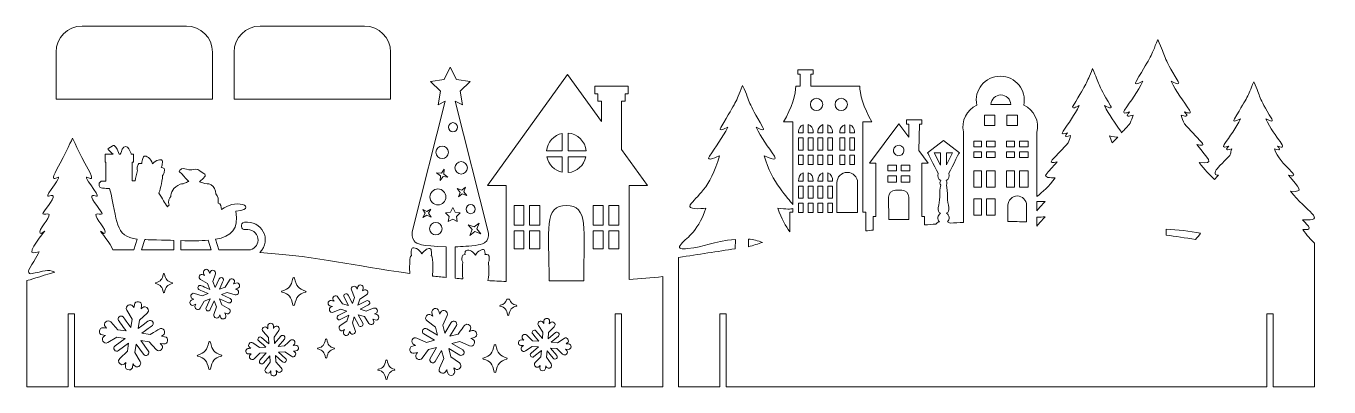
# Model space of a CAD drawing. Header units: inches. Extents: x 624 to 1248, y -548 to -374.
import ezdxf

# ---------------------------------------------------------------- set-up
doc = ezdxf.new("R2010")
doc.units = ezdxf.units.IN
doc.header["$MEASUREMENT"] = 0
doc.layers.add('_U+0421_U+043B_U+043E_U+0439 1', color=7, linetype='Continuous')

# ---------------------------------------------------------------- blocks, each defined once
blk = doc.blocks.new('block 3')
at = {"layer": '_U+0421_U+043B_U+043E_U+0439 1', "color": 1, "lineweight": 5, "true_color": 0xff0000}
blk.add_open_spline([(713.28, -386.91), (713.28, -386.91), (713.28, -409.41), (713.28, -409.41), (713.28, -409.41), (638.28, -409.41), (638.28, -409.41), (638.28, -409.41), (638.28, -386.91), (638.28, -386.91), (638.28, -380.01), (643.88, -374.41), (650.79, -374.41), (650.79, -374.41), (700.77, -374.41), (700.77, -374.41), (707.68, -374.41), (713.28, -380.01), (713.28, -386.91)], degree=3, knots=[0, 0, 0, 0, 1, 1, 1, 2, 2, 2, 3, 3, 3, 4, 4, 4, 5, 5, 5, 6, 6, 6, 6], dxfattribs=at)
blk = doc.blocks.new('block 2')
at = {"layer": '_U+0421_U+043B_U+043E_U+0439 1'}
blk.add_blockref('block 3', (0, 0), dxfattribs=at)
blk = doc.blocks.new('block 5')
at = {"layer": '_U+0421_U+043B_U+043E_U+0439 1', "color": 1, "lineweight": 5, "true_color": 0xff0000}
blk.add_open_spline([(798.65, -386.91), (798.65, -386.91), (798.65, -409.41), (798.65, -409.41), (798.65, -409.41), (723.65, -409.41), (723.65, -409.41), (723.65, -409.41), (723.65, -386.91), (723.65, -386.91), (723.65, -380.01), (729.25, -374.41), (736.16, -374.41), (736.16, -374.41), (786.15, -374.41), (786.15, -374.41), (793.05, -374.41), (798.65, -380.01), (798.65, -386.91)], degree=3, knots=[0, 0, 0, 0, 1, 1, 1, 2, 2, 2, 3, 3, 3, 4, 4, 4, 5, 5, 5, 6, 6, 6, 6], dxfattribs=at)
blk = doc.blocks.new('block 4')
at = {"layer": '_U+0421_U+043B_U+043E_U+0439 1'}
blk.add_blockref('block 5', (0, 0), dxfattribs=at)
blk = doc.blocks.new('block 7')
at = {"layer": '_U+0421_U+043B_U+043E_U+0439 1', "color": 1, "lineweight": 5, "true_color": 0xff0000}
for points in [[(820.71, -444.81), (822.99, -444.99), (824.36, -443.08), (824.18, -445.45), (826.09, -446.82), (823.81, -446.63), (822.44, -448.55), (822.62, -446.27), (820.71, -444.81)], [(830.56, -452.38), (832.75, -453.2), (834.57, -451.74), (833.75, -453.93), (835.2, -455.75), (833.02, -454.93), (831.2, -456.39), (832.02, -454.2), (830.56, -452.38)], [(824.97, -463.96), (827.39, -463.64), (828.5, -461.47), (829.54, -463.67), (831.95, -464.05), (830.18, -465.73), (830.56, -468.14), (828.42, -466.97), (826.25, -468.08), (826.69, -465.68), (824.97, -463.96)], [(857.82, -460.45), (862.47, -460.45), (862.47, -469.85), (857.82, -469.85), (857.82, -460.45)], [(865.29, -460.45), (870.17, -460.45), (870.17, -469.85), (865.29, -469.85), (865.29, -460.45)], [(900.45, -469.85), (895.69, -469.85), (895.69, -460.45), (900.45, -460.45), (900.45, -469.85)], [(908.05, -469.85), (903.28, -469.85), (903.28, -460.45), (908.05, -460.45), (908.05, -469.85)], [(814.15, -466.23), (815.24, -464.23), (814.06, -462.32), (816.06, -463.41), (817.98, -462.22), (816.88, -464.23), (818.07, -466.14), (816.06, -465.05), (814.15, -466.23)], [(841.86, -474.07), (839.04, -472.98), (836.67, -474.9), (837.76, -472.07), (835.84, -469.7), (838.67, -470.79), (841.04, -468.88), (839.95, -471.71), (841.86, -474.07)], [(857.82, -472.67), (862.47, -472.67), (862.47, -481.25), (857.82, -481.25), (857.82, -472.67)], [(865.29, -472.67), (870.17, -472.67), (870.17, -481.25), (865.29, -481.25), (865.29, -472.67)], [(900.45, -481.25), (895.69, -481.25), (895.69, -472.67), (900.45, -472.67), (900.45, -481.25)], [(908.05, -481.25), (903.28, -481.25), (903.28, -472.67), (908.05, -472.67), (908.05, -481.25)]]:
    blk.add_lwpolyline(points, dxfattribs=at)
for points, knots in [([(913, -495.93), (913, -495.93), (913, -450.92), (913, -450.92), (913, -450.92), (921.81, -450.92), (921.81, -450.92), (921.81, -450.92), (909.38, -433.66), (909.38, -433.66), (909.38, -433.66), (909.38, -410.5), (909.38, -410.5), (909.38, -410.5), (911.1, -410.5), (911.1, -410.5), (911.1, -410.5), (911.1, -406.96), (911.1, -406.96), (911.1, -406.96), (912.47, -406.96), (912.47, -406.96), (912.47, -406.96), (912.47, -403.24), (912.47, -403.24), (912.47, -403.24), (896.57, -403.24), (896.57, -403.24), (896.57, -403.24), (896.57, -406.96), (896.57, -406.96), (896.57, -406.96), (897.93, -406.96), (897.93, -406.96), (897.93, -406.96), (897.93, -410.5), (897.93, -410.5), (897.93, -410.5), (899.66, -410.5), (899.66, -410.5), (899.66, -410.5), (899.66, -420.17), (899.66, -420.17), (899.66, -420.17), (883.48, -397.7), (883.48, -397.7), (883.48, -397.7), (845.15, -450.92), (845.15, -450.92), (845.15, -450.92), (853.96, -450.92), (853.96, -450.92), (853.96, -450.92), (853.96, -496.93), (853.96, -496.93), (850.98, -496.81), (848.06, -496.68), (845.19, -496.51), (845.94, -495.2), (845.77, -489.86), (845.51, -487.66), (845.94, -487.27), (845.94, -486.92), (845.94, -486.1), (845.97, -483.81), (845.41, -484.06), (843.75, -484.02), (844.17, -483.49), (843.85, -483.2), (843.78, -482.78), (843.71, -482.21), (843.64, -481.93), (843.46, -481.79), (842.76, -481.23), (840.46, -482.07), (839.3, -484.26), (837.99, -481.83), (835.46, -481.55), (834.65, -482.19), (834.4, -482.4), (834.09, -483.45), (834.36, -484.06), (833.31, -484.09), (832.85, -484.06), (832.85, -486.1), (832.85, -486.92), (832.85, -487.23), (833.27, -487.66), (832.91, -491.04), (833.12, -494.4), (833.34, -495.71), (832.06, -495.61), (830.8, -495.5), (829.55, -495.4), (829.55, -495.4), (829.55, -480.28), (829.55, -480.28), (832.93, -480.18), (836.39, -480.09), (840.68, -479.36), (841.77, -479.18), (843.5, -478.91), (844.69, -477.45), (845.78, -475.9), (845.6, -473.89), (845.42, -473.07), (845.42, -473.07), (829.64, -410.41), (829.64, -410.41), (829.64, -410.41), (833.14, -412.25), (833.14, -412.25), (833.14, -412.25), (832.02, -405.71), (832.02, -405.71), (832.02, -405.71), (836.77, -401.08), (836.77, -401.08), (836.77, -401.08), (830.2, -400.12), (830.2, -400.12), (830.2, -400.12), (827.26, -394.17), (827.26, -394.17), (827.26, -394.17), (824.33, -400.12), (824.33, -400.12), (824.33, -400.12), (817.76, -401.08), (817.76, -401.08), (817.76, -401.08), (822.51, -405.71), (822.51, -405.71), (822.51, -405.71), (821.39, -412.25), (821.39, -412.25), (821.39, -412.25), (824.81, -410.45), (824.81, -410.45), (824.81, -410.45), (809.04, -473.07), (809.04, -473.07), (808.95, -473.89), (808.77, -475.9), (809.96, -477.45), (811.28, -479.07), (813.02, -479.85), (825.27, -480.28), (825.27, -480.28), (825.27, -495), (825.27, -495), (823.03, -494.79), (820.84, -494.56), (818.68, -494.33), (818.97, -491.78), (819.04, -488.83), (818.61, -485.27), (818.57, -484.95), (818.36, -484.67), (818.12, -484.49), (818.4, -483.82), (818.26, -482.91), (818.15, -482.24), (818.08, -481.67), (818.01, -481.39), (817.83, -481.25), (817.13, -480.68), (814.8, -481.53), (813.67, -483.72), (812.33, -481.25), (809.75, -480.33), (808.98, -480.97), (808.59, -481.29), (808.28, -483.59), (808.59, -484.53), (808.31, -484.7), (808.13, -484.99), (808.06, -485.3), (807.67, -488.68), (807.72, -490.82), (807.86, -493.03), (779.1, -489.26), (767.07, -485.23), (735.93, -483.08), (742.11, -477.09), (736.71, -467.39), (728.59, -468.53), (726.32, -468.85), (726.78, -472.3), (729.07, -471.98), (732.06, -471.56), (734.69, -473.66), (735.05, -476.27), (735.39, -478.64), (733.87, -480.98), (731.5, -481.8), (731.5, -481.8), (716.29, -481.8), (716.29, -481.8), (716.29, -481.8), (714.68, -476.69), (714.68, -476.69), (722.45, -475.38), (725.96, -471.85), (724.49, -463.26), (732.28, -462.45), (728.41, -460.05), (727.79, -459.94), (724.22, -459.32), (720.94, -460.09), (717.54, -462.36), (717.56, -461.07), (717.2, -459.58), (715.93, -459.3), (716.26, -457.81), (715.93, -456.17), (714.92, -454.87), (714.95, -453.04), (713.98, -451.4), (712.62, -450.55), (711.76, -450.04), (711.43, -450.25), (709.58, -449.86), (708.27, -449.58), (707.7, -449.34), (707.09, -449.13), (708.85, -447.3), (711.03, -446.1), (709.06, -445.12), (706.88, -443.87), (707.15, -443.6), (706.21, -443.27), (704.57, -442.66), (704.35, -443.66), (701.92, -443.3), (700.19, -443.05), (699.53, -442.45), (698.49, -442.9), (697.95, -443.14), (697.28, -443.72), (697.37, -444.18), (697.43, -444.45), (697.73, -444.6), (697.86, -444.69), (699.1, -445.39), (698.86, -446.15), (701.96, -449.01), (700.92, -449.22), (700.71, -449.49), (699.86, -449.83), (698.77, -450.22), (698.74, -449.95), (697.76, -450.31), (696.27, -450.82), (694.78, -452.31), (694.24, -453.08), (693.51, -454.21), (693.45, -455.57), (693.24, -456.11), (693.01, -456.72), (691.51, -458.61), (692.51, -460.27), (692.13, -460.46), (691.85, -460.74), (691.68, -461.08), (690.44, -459.35), (689.43, -457.26), (687.48, -454.51), (688.04, -453.74), (689.09, -449.69), (689.38, -446.02), (689.87, -445.72), (689.94, -445.37), (690.1, -444.58), (690.59, -442.44), (690, -442.51), (688.69, -442.22), (689.17, -441.59), (689.22, -440.63), (689.25, -439.88), (689.29, -439.31), (689.28, -439.02), (689.13, -438.85), (688.55, -438.16), (686.14, -438.55), (684.57, -440.47), (683.76, -437.83), (681.42, -436.4), (680.5, -436.87), (680.26, -437), (680.13, -437.3), (679.9, -437.91), (679.61, -438.64), (679.28, -439.58), (679.45, -440.4), (678.16, -440.19), (677.67, -439.91), (677.25, -442.06), (677.1, -442.86), (677.04, -443.17), (677.37, -443.66), (676.82, -445.43), (676.44, -447.22), (676.2, -448.71), (675.73, -448.7), (675.23, -448.69), (674.7, -448.69), (674.7, -448.69), (674.7, -439.64), (674.7, -439.64), (674.7, -439.64), (675.47, -439.64), (675.47, -439.64), (675.47, -439.64), (675.47, -435.92), (675.47, -435.92), (675.47, -435.92), (674.36, -435.92), (674.36, -435.92), (674.43, -435.52), (673.67, -434.64), (673.18, -433.33), (672.53, -431.73), (670.76, -431.9), (669.97, -433.41), (669.79, -433.76), (669.52, -435.34), (668.96, -435.89), (668.96, -435.89), (668.52, -435.89), (668.52, -435.89), (668.52, -435.72), (668.4, -435.52), (668.18, -435.03), (667.86, -434.34), (667.44, -432.52), (666.2, -431.71), (666.01, -431.58), (665.86, -431.61), (665.69, -431.71), (665.42, -431.88), (663.18, -433.01), (663.15, -433.36), (663.57, -433.84), (664.95, -435.48), (665.65, -435.92), (665.65, -435.92), (661.82, -435.92), (661.82, -435.92), (661.82, -435.92), (661.82, -439.64), (661.82, -439.64), (661.82, -439.64), (662.22, -439.64), (662.22, -439.64), (662.22, -439.64), (662.22, -448.76), (662.22, -448.76), (661.71, -448.75), (661.2, -448.75), (660.67, -448.74), (658.38, -448.68), (658.3, -452.18), (660.61, -452.22), (661.81, -452.25), (662.93, -452.26), (663.98, -452.28), (667.96, -467.81), (666.11, -475.39), (677.25, -476.6), (677.25, -476.6), (675.61, -481.8), (675.61, -481.8), (675.61, -481.8), (665.58, -481.8), (665.58, -481.8), (664.72, -478.98), (659.53, -472.83), (659.53, -472.83), (659.68, -472.56), (661.29, -474.31), (661.69, -473.81), (662.96, -472.23), (656.86, -466.34), (657.44, -464.87), (657.8, -463.96), (660.17, -465.16), (660.41, -464.43), (660.63, -463.75), (654.77, -457.46), (655.51, -455.93), (656.09, -454.73), (660.38, -458.42), (656.4, -452.77), (647.17, -439.69), (659.63, -454.19), (653.67, -443.06), (649.4, -435.11), (646.2, -428.19), (646.2, -428.19), (646.2, -428.19), (643, -435.11), (638.73, -443.06), (632.77, -454.19), (645.23, -439.69), (636, -452.77), (632.02, -458.42), (636.31, -454.73), (636.89, -455.93), (637.62, -457.46), (631.77, -463.75), (631.99, -464.43), (632.23, -465.16), (634.6, -463.96), (634.96, -464.87), (635.53, -466.34), (629.44, -472.23), (630.7, -473.81), (631.11, -474.31), (632.72, -472.56), (632.87, -472.83), (632.87, -472.83), (623.92, -483.41), (627.57, -483.18), (629.15, -483.09), (630.11, -482.47), (630.22, -482.75), (630.22, -482.75), (626.94, -488.46), (625.26, -491.4), (624.81, -492.18), (625.28, -493.3), (626, -493.18), (632.93, -492.07), (634.15, -490.87), (637.67, -492.39), (630.1, -494.64), (625.65, -496.38), (624.28, -496.38), (624.28, -499.19), (624.28, -547.51), (624.28, -547.51), (624.28, -547.51), (644.09, -547.51), (644.09, -547.51), (644.09, -547.51), (644.09, -512.51), (644.09, -512.51), (644.09, -512.51), (647.09, -512.51), (647.09, -512.51), (647.09, -512.51), (647.09, -547.51), (647.09, -547.51), (647.09, -547.51), (906.26, -547.51), (906.26, -547.51), (906.26, -547.51), (906.26, -512.51), (906.26, -512.51), (906.26, -512.51), (909.26, -512.51), (909.26, -512.51), (909.26, -512.51), (909.26, -547.51), (909.26, -547.51), (909.26, -547.51), (929.08, -547.51), (929.08, -547.51), (929.08, -547.51), (929.08, -494.59), (929.08, -494.59), (923.59, -495.12), (918.23, -495.57), (913, -495.93)], [0, 0, 0, 0, 1, 1, 1, 2, 2, 2, 3, 3, 3, 4, 4, 4, 5, 5, 5, 6, 6, 6, 7, 7, 7, 8, 8, 8, 9, 9, 9, 10, 10, 10, 11, 11, 11, 12, 12, 12, 13, 13, 13, 14, 14, 14, 15, 15, 15, 16, 16, 16, 17, 17, 17, 18, 18, 18, 19, 19, 19, 20, 20, 20, 21, 21, 21, 22, 22, 22, 23, 23, 23, 24, 24, 24, 25, 25, 25, 26, 26, 26, 27, 27, 27, 28, 28, 28, 29, 29, 29, 30, 30, 30, 31, 31, 31, 32, 32, 32, 33, 33, 33, 34, 34, 34, 35, 35, 35, 36, 36, 36, 37, 37, 37, 38, 38, 38, 39, 39, 39, 40, 40, 40, 41, 41, 41, 42, 42, 42, 43, 43, 43, 44, 44, 44, 45, 45, 45, 46, 46, 46, 47, 47, 47, 48, 48, 48, 49, 49, 49, 50, 50, 50, 51, 51, 51, 52, 52, 52, 53, 53, 53, 54, 54, 54, 55, 55, 55, 56, 56, 56, 57, 57, 57, 58, 58, 58, 59, 59, 59, 60, 60, 60, 61, 61, 61, 62, 62, 62, 63, 63, 63, 64, 64, 64, 65, 65, 65, 66, 66, 66, 67, 67, 67, 68, 68, 68, 69, 69, 69, 70, 70, 70, 71, 71, 71, 72, 72, 72, 73, 73, 73, 74, 74, 74, 75, 75, 75, 76, 76, 76, 77, 77, 77, 78, 78, 78, 79, 79, 79, 80, 80, 80, 81, 81, 81, 82, 82, 82, 83, 83, 83, 84, 84, 84, 85, 85, 85, 86, 86, 86, 87, 87, 87, 88, 88, 88, 89, 89, 89, 90, 90, 90, 91, 91, 91, 92, 92, 92, 93, 93, 93, 94, 94, 94, 95, 95, 95, 96, 96, 96, 97, 97, 97, 98, 98, 98, 99, 99, 99, 100, 100, 100, 101, 101, 101, 102, 102, 102, 103, 103, 103, 104, 104, 104, 105, 105, 105, 106, 106, 106, 107, 107, 107, 108, 108, 108, 109, 109, 109, 110, 110, 110, 111, 111, 111, 112, 112, 112, 113, 113, 113, 114, 114, 114, 115, 115, 115, 116, 116, 116, 117, 117, 117, 118, 118, 118, 119, 119, 119, 120, 120, 120, 121, 121, 121, 122, 122, 122, 123, 123, 123, 124, 124, 124, 125, 125, 125, 126, 126, 126, 127, 127, 127, 128, 128, 128, 129, 129, 129, 130, 130, 130, 131, 131, 131, 132, 132, 132, 133, 133, 133, 134, 134, 134, 135, 135, 135, 136, 136, 136, 137, 137, 137, 138, 138, 138, 139, 139, 139, 140, 140, 140, 141, 141, 141, 142, 142, 142, 143, 143, 143, 144, 144, 144, 145, 145, 145, 146, 146, 146, 147, 147, 147, 148, 148, 148, 149, 149, 149, 150, 150, 150, 151, 151, 151, 152, 152, 152, 153, 153, 153, 154, 154, 154, 155, 155, 155, 156, 156, 156, 157, 157, 157, 158, 158, 158, 158]), ([(828.55, -420.75), (829.74, -420.75), (830.74, -421.75), (830.74, -422.93), (830.74, -424.12), (829.74, -425.12), (828.55, -425.12), (827.37, -425.12), (826.36, -424.12), (826.36, -422.93), (826.36, -421.75), (827.37, -420.75), (828.55, -420.75)], [0, 0, 0, 0, 1, 1, 1, 2, 2, 2, 3, 3, 3, 4, 4, 4, 4]), ([(880.93, -425.87), (880.93, -425.87), (880.93, -434.34), (880.93, -434.34), (880.93, -434.34), (873.39, -434.34), (873.39, -434.34), (873.77, -430.13), (876.88, -426.72), (880.93, -425.87)], [0, 0, 0, 0, 1, 1, 1, 2, 2, 2, 3, 3, 3, 3]), ([(883.75, -434.34), (883.75, -434.34), (883.75, -425.71), (883.75, -425.71), (888.33, -426.12), (891.97, -429.76), (892.38, -434.34), (892.38, -434.34), (883.75, -434.34), (883.75, -434.34)], [0, 0, 0, 0, 1, 1, 1, 2, 2, 2, 3, 3, 3, 3]), ([(823.36, -431.96), (825, -431.96), (826.36, -433.33), (826.36, -434.97), (826.36, -436.61), (825, -437.97), (823.36, -437.97), (821.71, -437.97), (820.35, -436.61), (820.35, -434.97), (820.35, -433.24), (821.71, -431.96), (823.36, -431.96)], [0, 0, 0, 0, 1, 1, 1, 2, 2, 2, 3, 3, 3, 4, 4, 4, 4]), ([(835.48, -442.44), (835.48, -444.08), (834.11, -445.45), (832.47, -445.45), (830.83, -445.45), (829.47, -444.08), (829.47, -442.44), (829.47, -440.8), (830.83, -439.43), (832.47, -439.43), (834.11, -439.43), (835.48, -440.8), (835.48, -442.44)], [0, 0, 0, 0, 1, 1, 1, 2, 2, 2, 3, 3, 3, 4, 4, 4, 4]), ([(880.93, -437.16), (880.93, -437.16), (880.93, -444.54), (880.93, -444.54), (877.24, -443.77), (874.33, -440.86), (873.56, -437.16), (873.56, -437.16), (880.93, -437.16), (880.93, -437.16)], [0, 0, 0, 0, 1, 1, 1, 2, 2, 2, 3, 3, 3, 3]), ([(883.75, -444.7), (883.75, -444.7), (883.75, -437.16), (883.75, -437.16), (883.75, -437.16), (892.22, -437.16), (892.22, -437.16), (891.38, -441.21), (887.96, -444.32), (883.75, -444.7)], [0, 0, 0, 0, 1, 1, 1, 2, 2, 2, 3, 3, 3, 3]), ([(821.35, -460.22), (819.25, -460.22), (817.52, -458.49), (817.52, -456.39), (817.52, -454.29), (819.25, -452.56), (821.35, -452.56), (823.45, -452.56), (825.18, -454.29), (825.18, -456.39), (825.18, -458.49), (823.45, -460.22), (821.35, -460.22)], [0, 0, 0, 0, 1, 1, 1, 2, 2, 2, 3, 3, 3, 4, 4, 4, 4]), ([(837.03, -460.04), (838.21, -460.04), (839.22, -461.04), (839.22, -462.22), (839.22, -463.41), (838.21, -464.41), (837.03, -464.41), (835.84, -464.41), (834.84, -463.41), (834.84, -462.22), (834.84, -461.04), (835.84, -460.04), (837.03, -460.04)], [0, 0, 0, 0, 1, 1, 1, 2, 2, 2, 3, 3, 3, 4, 4, 4, 4]), ([(891.25, -496.69), (891.25, -496.69), (874.62, -496.69), (874.62, -496.69), (874.62, -471.7), (871.97, -460.45), (882.93, -460.45), (893.57, -460.45), (891.25, -471.42), (891.25, -496.69)], [0, 0, 0, 0, 1, 1, 1, 2, 2, 2, 3, 3, 3, 3]), ([(820.35, -474.62), (818.71, -474.62), (817.34, -473.25), (817.34, -471.61), (817.34, -469.97), (818.71, -468.61), (820.35, -468.61), (821.99, -468.61), (823.36, -469.97), (823.36, -471.61), (823.36, -473.25), (821.99, -474.62), (820.35, -474.62)], [0, 0, 0, 0, 1, 1, 1, 2, 2, 2, 3, 3, 3, 4, 4, 4, 4]), ([(694.68, -481.8), (694.68, -481.8), (679.27, -481.8), (679.27, -481.8), (679.27, -481.8), (680.82, -476.84), (680.82, -476.84), (680.82, -476.84), (691.38, -477.13), (694.68, -477.23), (694.68, -477.23), (694.68, -481.8), (694.68, -481.8)], [0, 0, 0, 0, 1, 1, 1, 2, 2, 2, 3, 3, 3, 4, 4, 4, 4]), ([(698.17, -477.32), (703.16, -477.43), (707.51, -477.43), (711.17, -477.12), (711.17, -477.12), (712.64, -481.8), (712.64, -481.8), (712.64, -481.8), (698.17, -481.8), (698.17, -481.8), (698.17, -481.8), (698.17, -477.32), (698.17, -477.32)], [0, 0, 0, 0, 1, 1, 1, 2, 2, 2, 3, 3, 3, 4, 4, 4, 4]), ([(693.92, -497.88), (691.58, -498.62), (690.85, -499.39), (690.29, -502.19), (690.25, -502.41), (689.77, -502.41), (689.73, -502.19), (689.17, -499.39), (688.44, -498.62), (686.1, -497.88), (685.88, -497.81), (685.88, -497.61), (686.1, -497.54), (688.44, -496.8), (689.17, -496.03), (689.73, -493.23), (689.77, -493.01), (690.25, -493.01), (690.29, -493.23), (690.85, -496.03), (691.58, -496.8), (693.92, -497.54), (694.14, -497.61), (694.14, -497.81), (693.92, -497.88)], [0, 0, 0, 0, 1, 1, 1, 2, 2, 2, 3, 3, 3, 4, 4, 4, 5, 5, 5, 6, 6, 6, 7, 7, 7, 8, 8, 8, 8]), ([(725.41, -500.17), (725.41, -500.17), (724.29, -500.6), (724.29, -500.6), (724.29, -500.6), (724.91, -500.8), (724.91, -500.8), (726.56, -501.33), (725.74, -503.86), (724.08, -503.34), (724.08, -503.34), (720.39, -502.14), (720.39, -502.14), (720.39, -502.14), (717.55, -503.23), (717.55, -503.23), (717.55, -503.23), (721.77, -505.11), (721.77, -505.11), (722.3, -505.35), (722.55, -506.01), (722.32, -506.55), (722.07, -507.08), (721.42, -507.34), (720.88, -507.1), (720.88, -507.1), (716.66, -505.22), (716.66, -505.22), (716.66, -505.22), (717.75, -508.07), (717.75, -508.07), (717.75, -508.07), (721.11, -510.01), (721.11, -510.01), (722.61, -510.88), (721.29, -513.15), (719.78, -512.32), (719.78, -512.32), (719.22, -511.99), (719.22, -511.99), (719.63, -513.08), (720.02, -513.7), (719.47, -514.39), (719.15, -514.78), (718.63, -514.97), (718.15, -514.89), (717.7, -514.82), (717.34, -514.52), (717.17, -514.07), (717.17, -514.07), (716.74, -512.95), (716.74, -512.95), (716.74, -512.95), (716.53, -513.57), (716.53, -513.57), (716.41, -513.92), (716.17, -514.2), (715.85, -514.35), (715.54, -514.49), (715.18, -514.51), (714.85, -514.39), (714.25, -514.16), (713.73, -513.54), (714, -512.73), (714, -512.73), (715.2, -509.05), (715.2, -509.05), (715.2, -509.05), (714.1, -506.2), (714.1, -506.2), (714.1, -506.2), (712.23, -510.42), (712.23, -510.42), (711.99, -510.96), (711.33, -511.21), (710.79, -510.97), (710.25, -510.73), (710, -510.08), (710.24, -509.54), (710.24, -509.54), (712.12, -505.32), (712.12, -505.32), (712.12, -505.32), (709.27, -506.41), (709.27, -506.41), (709.27, -506.41), (707.33, -509.76), (707.33, -509.76), (707.15, -510.08), (706.89, -510.3), (706.56, -510.38), (706.23, -510.48), (705.85, -510.42), (705.54, -510.24), (705.23, -510.08), (704.99, -509.8), (704.9, -509.47), (704.79, -509.14), (704.84, -508.77), (705.02, -508.44), (705.02, -508.44), (705.35, -507.87), (705.35, -507.87), (705.35, -507.87), (704.23, -508.3), (704.23, -508.3), (703.42, -508.61), (702.77, -508.16), (702.53, -507.56), (702.53, -507.56), (702.53, -507.55), (702.53, -507.55), (702.42, -507.24), (702.41, -506.89), (702.51, -506.59), (702.63, -506.24), (702.91, -505.96), (703.27, -505.82), (703.27, -505.82), (704.39, -505.4), (704.39, -505.4), (704.39, -505.4), (703.78, -505.2), (703.78, -505.2), (702.96, -504.93), (702.74, -504.17), (702.94, -503.54), (703.14, -502.91), (703.78, -502.4), (704.6, -502.66), (704.6, -502.66), (708.29, -503.85), (708.29, -503.85), (708.29, -503.85), (711.14, -502.76), (711.14, -502.76), (706.59, -500.74), (706.57, -500.85), (706.35, -500.28), (706.13, -499.71), (706.41, -499.1), (706.97, -498.88), (707.54, -498.66), (707.49, -498.76), (712.02, -500.78), (712.02, -500.78), (710.92, -497.93), (710.92, -497.93), (710.92, -497.93), (707.57, -495.99), (707.57, -495.99), (706.08, -495.11), (707.39, -492.84), (708.9, -493.68), (708.9, -493.68), (709.46, -494.01), (709.46, -494.01), (709.46, -494.01), (709.03, -492.88), (709.03, -492.88), (708.41, -491.25), (710.89, -490.3), (711.52, -491.93), (711.52, -491.93), (711.94, -493.05), (711.94, -493.05), (711.94, -493.05), (712.15, -492.42), (712.15, -492.42), (712.74, -490.72), (715.21, -491.7), (714.68, -493.26), (714.68, -493.26), (713.49, -496.95), (713.49, -496.95), (713.49, -496.95), (714.58, -499.79), (714.58, -499.79), (714.58, -499.79), (716.46, -495.58), (716.46, -495.58), (716.83, -494.72), (718.11, -494.71), (718.46, -495.63), (718.67, -496.19), (718.61, -496.08), (716.56, -500.68), (716.56, -500.68), (719.41, -499.59), (719.41, -499.59), (719.41, -499.59), (721.35, -496.24), (721.35, -496.24), (721.74, -495.54), (722.52, -495.4), (723.15, -495.76), (723.76, -496.08), (724.06, -496.85), (723.66, -497.56), (723.66, -497.56), (723.34, -498.12), (723.34, -498.12), (723.34, -498.12), (724.46, -497.69), (724.46, -497.69), (725.26, -497.38), (725.92, -497.85), (726.16, -498.46), (726.39, -499.08), (726.21, -499.86), (725.41, -500.17)], [0, 0, 0, 0, 1, 1, 1, 2, 2, 2, 3, 3, 3, 4, 4, 4, 5, 5, 5, 6, 6, 6, 7, 7, 7, 8, 8, 8, 9, 9, 9, 10, 10, 10, 11, 11, 11, 12, 12, 12, 13, 13, 13, 14, 14, 14, 15, 15, 15, 16, 16, 16, 17, 17, 17, 18, 18, 18, 19, 19, 19, 20, 20, 20, 21, 21, 21, 22, 22, 22, 23, 23, 23, 24, 24, 24, 25, 25, 25, 26, 26, 26, 27, 27, 27, 28, 28, 28, 29, 29, 29, 30, 30, 30, 31, 31, 31, 32, 32, 32, 33, 33, 33, 34, 34, 34, 35, 35, 35, 36, 36, 36, 37, 37, 37, 38, 38, 38, 39, 39, 39, 40, 40, 40, 41, 41, 41, 42, 42, 42, 43, 43, 43, 44, 44, 44, 45, 45, 45, 46, 46, 46, 47, 47, 47, 48, 48, 48, 49, 49, 49, 50, 50, 50, 51, 51, 51, 52, 52, 52, 53, 53, 53, 54, 54, 54, 55, 55, 55, 56, 56, 56, 57, 57, 57, 58, 58, 58, 59, 59, 59, 60, 60, 60, 61, 61, 61, 62, 62, 62, 63, 63, 63, 64, 64, 64, 65, 65, 65, 66, 66, 66, 67, 67, 67, 68, 68, 68, 69, 69, 69, 70, 70, 70, 70]), ([(757.87, -502.01), (754.48, -503.08), (753.43, -504.2), (752.63, -508.24), (752.56, -508.55), (751.87, -508.55), (751.8, -508.24), (751, -504.2), (749.95, -503.08), (746.57, -502.01), (746.25, -501.91), (746.25, -501.62), (746.57, -501.52), (749.95, -500.46), (751, -499.34), (751.8, -495.3), (751.87, -494.99), (752.56, -494.99), (752.63, -495.3), (753.43, -499.34), (754.48, -500.46), (757.87, -501.52), (758.18, -501.62), (758.18, -501.91), (757.87, -502.01)], [0, 0, 0, 0, 1, 1, 1, 2, 2, 2, 3, 3, 3, 4, 4, 4, 5, 5, 5, 6, 6, 6, 7, 7, 7, 8, 8, 8, 8]), ([(791.23, -515.37), (791.23, -515.37), (790.09, -515.01), (790.09, -515.01), (790.09, -515.01), (790.45, -515.55), (790.45, -515.55), (791.41, -517), (789.2, -518.47), (788.23, -517.01), (788.23, -517.01), (786.08, -513.79), (786.08, -513.79), (786.08, -513.79), (783.17, -512.87), (783.17, -512.87), (783.17, -512.87), (785.31, -516.97), (785.31, -516.97), (785.58, -517.49), (785.36, -518.16), (784.85, -518.43), (784.32, -518.7), (783.65, -518.49), (783.38, -517.97), (783.38, -517.97), (781.25, -513.87), (781.25, -513.87), (781.25, -513.87), (780.33, -516.78), (780.33, -516.78), (780.33, -516.78), (781.74, -520.39), (781.74, -520.39), (782.38, -522), (779.93, -522.96), (779.27, -521.37), (779.27, -521.37), (779.03, -520.77), (779.03, -520.77), (779.03, -520.77), (778.67, -521.91), (778.67, -521.91), (778.14, -523.58), (775.62, -522.77), (776.14, -521.11), (776.14, -521.11), (776.5, -519.97), (776.5, -519.97), (775.97, -520.32), (775.58, -520.66), (774.93, -520.52), (773.89, -520.26), (773.47, -518.76), (774.49, -518.1), (774.49, -518.1), (777.72, -515.96), (777.72, -515.96), (777.72, -515.96), (778.63, -513.05), (778.63, -513.05), (778.63, -513.05), (774.54, -515.19), (774.54, -515.19), (774.02, -515.45), (773.34, -515.24), (773.07, -514.72), (772.8, -514.2), (773.01, -513.53), (773.53, -513.26), (773.53, -513.26), (777.63, -511.13), (777.63, -511.13), (777.63, -511.13), (774.72, -510.2), (774.72, -510.2), (774.72, -510.2), (771.12, -511.62), (771.12, -511.62), (770.35, -511.94), (769.66, -511.51), (769.42, -510.88), (769.13, -510.25), (769.37, -509.46), (770.13, -509.15), (770.13, -509.15), (770.74, -508.91), (770.74, -508.91), (770.74, -508.91), (769.59, -508.55), (769.59, -508.55), (768.77, -508.29), (768.54, -507.53), (768.73, -506.91), (768.73, -506.91), (768.73, -506.9), (768.73, -506.9), (768.84, -506.59), (769.05, -506.31), (769.32, -506.14), (769.92, -505.76), (770.36, -506), (771.54, -506.37), (771.54, -506.37), (771.18, -505.83), (771.18, -505.83), (770.21, -504.38), (772.43, -502.92), (773.4, -504.37), (773.4, -504.37), (775.54, -507.59), (775.54, -507.59), (775.54, -507.59), (778.45, -508.51), (778.45, -508.51), (778.45, -508.51), (776.32, -504.41), (776.32, -504.41), (776.05, -503.88), (776.26, -503.22), (776.78, -502.95), (777.31, -502.67), (777.97, -502.89), (778.25, -503.41), (778.25, -503.41), (780.38, -507.51), (780.38, -507.51), (780.38, -507.51), (781.3, -504.6), (781.3, -504.6), (781.3, -504.6), (779.88, -500.99), (779.88, -500.99), (779.25, -499.38), (781.7, -498.42), (782.35, -500.01), (782.35, -500.01), (782.59, -500.61), (782.59, -500.61), (782.59, -500.61), (782.95, -499.47), (782.95, -499.47), (783.48, -497.81), (786.01, -498.61), (785.49, -500.27), (785.49, -500.27), (785.13, -501.41), (785.13, -501.41), (785.13, -501.41), (785.68, -501.05), (785.68, -501.05), (786.35, -500.62), (787.14, -500.86), (787.5, -501.46), (787.84, -502.03), (787.82, -502.84), (787.14, -503.28), (787.14, -503.28), (783.91, -505.42), (783.91, -505.42), (783.91, -505.42), (782.99, -508.33), (782.99, -508.33), (782.99, -508.33), (787.09, -506.2), (787.09, -506.2), (787.61, -505.93), (788.28, -506.13), (788.55, -506.66), (788.82, -507.16), (788.63, -507.84), (788.09, -508.12), (788.09, -508.12), (784, -510.26), (784, -510.26), (784, -510.26), (786.91, -511.17), (786.91, -511.17), (790.8, -509.64), (790.9, -509.49), (791.5, -509.75), (792.09, -510.01), (792.52, -510.79), (792.23, -511.51), (791.99, -512.12), (791.47, -512.24), (790.89, -512.47), (790.89, -512.47), (792.04, -512.83), (792.04, -512.83), (792.86, -513.09), (793.08, -513.86), (792.88, -514.49), (792.68, -515.13), (792.05, -515.62), (791.23, -515.37)], [0, 0, 0, 0, 1, 1, 1, 2, 2, 2, 3, 3, 3, 4, 4, 4, 5, 5, 5, 6, 6, 6, 7, 7, 7, 8, 8, 8, 9, 9, 9, 10, 10, 10, 11, 11, 11, 12, 12, 12, 13, 13, 13, 14, 14, 14, 15, 15, 15, 16, 16, 16, 17, 17, 17, 18, 18, 18, 19, 19, 19, 20, 20, 20, 21, 21, 21, 22, 22, 22, 23, 23, 23, 24, 24, 24, 25, 25, 25, 26, 26, 26, 27, 27, 27, 28, 28, 28, 29, 29, 29, 30, 30, 30, 31, 31, 31, 32, 32, 32, 33, 33, 33, 34, 34, 34, 35, 35, 35, 36, 36, 36, 37, 37, 37, 38, 38, 38, 39, 39, 39, 40, 40, 40, 41, 41, 41, 42, 42, 42, 43, 43, 43, 44, 44, 44, 45, 45, 45, 46, 46, 46, 47, 47, 47, 48, 48, 48, 49, 49, 49, 50, 50, 50, 51, 51, 51, 52, 52, 52, 53, 53, 53, 54, 54, 54, 55, 55, 55, 56, 56, 56, 57, 57, 57, 58, 58, 58, 59, 59, 59, 60, 60, 60, 61, 61, 61, 62, 62, 62, 63, 63, 63, 64, 64, 64, 65, 65, 65, 65]), ([(689.82, -526.84), (689.82, -526.84), (688.27, -526.61), (688.27, -526.61), (688.27, -526.61), (688.84, -527.23), (688.84, -527.23), (689.61, -528.05), (689.37, -529.07), (688.75, -529.65), (688.11, -530.25), (687.06, -530.42), (686.28, -529.59), (686.28, -529.59), (682.85, -525.86), (682.85, -525.86), (682.85, -525.86), (678.91, -525.29), (678.91, -525.29), (678.91, -525.29), (682.51, -530.13), (682.51, -530.13), (682.97, -530.75), (682.83, -531.65), (682.22, -532.11), (681.6, -532.57), (680.69, -532.44), (680.24, -531.82), (680.24, -531.82), (676.63, -526.98), (676.63, -526.98), (676.63, -526.98), (676.05, -530.92), (676.05, -530.92), (676.05, -530.92), (678.63, -535.28), (678.63, -535.28), (679.19, -536.24), (678.74, -537.19), (678.02, -537.62), (677.28, -538.06), (676.23, -538.01), (675.64, -537.06), (675.64, -537.06), (675.21, -536.33), (675.21, -536.33), (675.21, -536.33), (674.98, -537.88), (674.98, -537.88), (674.89, -538.51), (674.51, -539), (673.96, -539.22), (673.74, -539.3), (673.52, -539.34), (673.29, -539.34), (672.29, -539.34), (671.37, -538.56), (671.54, -537.38), (671.54, -537.38), (671.77, -535.83), (671.77, -535.83), (671.16, -536.39), (670.72, -536.92), (669.87, -536.86), (668.48, -536.76), (667.62, -534.9), (668.8, -533.84), (668.8, -533.84), (672.51, -530.4), (672.51, -530.4), (672.51, -530.4), (673.09, -526.46), (673.09, -526.46), (673.09, -526.46), (668.25, -530.07), (668.25, -530.07), (667.63, -530.52), (666.72, -530.39), (666.26, -529.77), (665.81, -529.16), (665.94, -528.25), (666.56, -527.79), (666.56, -527.79), (671.4, -524.19), (671.4, -524.19), (671.4, -524.19), (667.45, -523.61), (667.45, -523.61), (667.45, -523.61), (663.1, -526.18), (663.1, -526.18), (661.18, -527.35), (659.35, -524.39), (661.32, -523.19), (661.32, -523.19), (662.05, -522.76), (662.05, -522.76), (662.05, -522.76), (660.5, -522.53), (660.5, -522.53), (659.39, -522.37), (658.93, -521.43), (659.05, -520.59), (659.05, -520.34), (659.28, -519.8), (659.64, -519.48), (660.34, -518.86), (660.98, -519.09), (662.55, -519.32), (662.55, -519.32), (661.98, -518.7), (661.98, -518.7), (660.43, -517.04), (662.98, -514.68), (664.54, -516.35), (664.54, -516.35), (667.97, -520.06), (667.97, -520.06), (667.97, -520.06), (671.92, -520.64), (671.92, -520.64), (668.02, -515.41), (667.94, -515.54), (668.06, -514.75), (668.17, -513.96), (668.89, -513.44), (669.66, -513.56), (670.44, -513.68), (670.29, -513.71), (674.19, -518.95), (674.19, -518.95), (674.77, -515.01), (674.77, -515.01), (674.77, -515.01), (672.19, -510.65), (672.19, -510.65), (671.05, -508.69), (674.02, -506.96), (675.18, -508.87), (675.18, -508.87), (675.62, -509.6), (675.62, -509.6), (675.62, -509.6), (675.84, -508.05), (675.84, -508.05), (676.18, -505.8), (679.61, -506.3), (679.28, -508.55), (679.28, -508.55), (679.06, -510.1), (679.06, -510.1), (679.66, -509.54), (680.11, -509.01), (680.95, -509.07), (682.36, -509.17), (683.2, -511.05), (682.03, -512.09), (682.03, -512.09), (678.31, -515.53), (678.31, -515.53), (678.31, -515.53), (677.73, -519.47), (677.73, -519.47), (682.99, -515.56), (682.85, -515.49), (683.63, -515.61), (684.42, -515.73), (684.93, -516.44), (684.82, -517.21), (684.7, -517.99), (684.67, -517.84), (679.43, -521.75), (679.43, -521.75), (683.37, -522.33), (683.37, -522.33), (688.11, -519.53), (688.17, -519.33), (689, -519.54), (689.85, -519.75), (690.52, -520.7), (690.31, -521.65), (690.13, -522.48), (689.51, -522.74), (688.78, -523.17), (688.78, -523.17), (690.33, -523.4), (690.33, -523.4), (692.57, -523.73), (692.08, -527.16), (689.82, -526.84)], [0, 0, 0, 0, 1, 1, 1, 2, 2, 2, 3, 3, 3, 4, 4, 4, 5, 5, 5, 6, 6, 6, 7, 7, 7, 8, 8, 8, 9, 9, 9, 10, 10, 10, 11, 11, 11, 12, 12, 12, 13, 13, 13, 14, 14, 14, 15, 15, 15, 16, 16, 16, 17, 17, 17, 18, 18, 18, 19, 19, 19, 20, 20, 20, 21, 21, 21, 22, 22, 22, 23, 23, 23, 24, 24, 24, 25, 25, 25, 26, 26, 26, 27, 27, 27, 28, 28, 28, 29, 29, 29, 30, 30, 30, 31, 31, 31, 32, 32, 32, 33, 33, 33, 34, 34, 34, 35, 35, 35, 36, 36, 36, 37, 37, 37, 38, 38, 38, 39, 39, 39, 40, 40, 40, 41, 41, 41, 42, 42, 42, 43, 43, 43, 44, 44, 44, 45, 45, 45, 46, 46, 46, 47, 47, 47, 48, 48, 48, 49, 49, 49, 50, 50, 50, 51, 51, 51, 52, 52, 52, 53, 53, 53, 54, 54, 54, 55, 55, 55, 56, 56, 56, 57, 57, 57, 58, 58, 58, 59, 59, 59, 60, 60, 60, 61, 61, 61, 62, 62, 62, 63, 63, 63, 63]), ([(858.96, -508.7), (856.62, -509.44), (855.89, -510.21), (855.33, -513.01), (855.29, -513.23), (854.81, -513.23), (854.77, -513.01), (854.21, -510.21), (853.48, -509.44), (851.14, -508.7), (850.92, -508.63), (850.92, -508.43), (851.14, -508.36), (853.05, -507.76), (853.88, -507.13), (854.43, -505.41), (854.43, -505.41), (855.67, -505.41), (855.67, -505.41), (856.22, -507.13), (857.06, -507.76), (858.96, -508.36), (859.18, -508.43), (859.18, -508.63), (858.96, -508.7)], [0, 0, 0, 0, 1, 1, 1, 2, 2, 2, 3, 3, 3, 4, 4, 4, 5, 5, 5, 6, 6, 6, 7, 7, 7, 8, 8, 8, 8]), ([(838.67, -523.86), (838.67, -523.86), (837.15, -524.26), (837.15, -524.26), (837.15, -524.26), (837.92, -524.61), (837.92, -524.61), (840, -525.54), (838.56, -528.7), (836.47, -527.77), (836.47, -527.77), (831.87, -525.68), (831.87, -525.68), (831.87, -525.68), (828.01, -526.68), (828.01, -526.68), (828.01, -526.68), (833.22, -529.74), (833.22, -529.74), (833.87, -530.13), (834.1, -531.02), (833.71, -531.68), (833.32, -532.34), (832.44, -532.57), (831.78, -532.19), (831.78, -532.19), (826.57, -529.13), (826.57, -529.13), (826.57, -529.13), (827.57, -532.99), (827.57, -532.99), (827.57, -532.99), (831.64, -536), (831.64, -536), (832.53, -536.66), (832.49, -537.7), (831.99, -538.39), (831.48, -539.09), (830.49, -539.45), (829.58, -538.8), (829.58, -538.8), (828.9, -538.3), (828.9, -538.3), (828.9, -538.3), (829.29, -539.82), (829.29, -539.82), (829.45, -540.43), (829.3, -541.02), (828.87, -541.44), (828.71, -541.6), (828.51, -541.73), (828.3, -541.82), (827.92, -541.98), (827.49, -542.01), (827.09, -541.91), (825.98, -541.59), (825.92, -540.63), (825.54, -539.17), (825.19, -539.93), (825, -540.58), (824.18, -540.86), (823.76, -541), (823.28, -540.97), (822.88, -540.76), (822.13, -540.37), (821.55, -539.5), (822.02, -538.49), (822.02, -538.49), (824.11, -533.89), (824.11, -533.89), (824.11, -533.89), (823.11, -530.03), (823.11, -530.03), (823.11, -530.03), (820.05, -535.23), (820.05, -535.23), (819.66, -535.89), (818.77, -536.12), (818.11, -535.74), (817.45, -535.34), (817.22, -534.45), (817.6, -533.8), (817.6, -533.8), (820.66, -528.59), (820.66, -528.59), (820.66, -528.59), (816.8, -529.59), (816.8, -529.59), (816.8, -529.59), (813.79, -533.65), (813.79, -533.65), (812.49, -535.49), (809.65, -533.47), (810.99, -531.6), (810.99, -531.6), (811.49, -530.91), (811.49, -530.91), (811.49, -530.91), (809.98, -531.31), (809.98, -531.31), (808.89, -531.59), (808.1, -530.91), (807.89, -530.09), (807.89, -530.09), (807.89, -530.08), (807.89, -530.08), (807.78, -529.66), (807.82, -529.21), (808, -528.83), (808.41, -528), (809.06, -527.96), (810.62, -527.55), (810.62, -527.55), (809.85, -527.21), (809.85, -527.21), (808.83, -526.75), (808.65, -525.72), (809, -524.94), (809.36, -524.14), (810.26, -523.58), (811.29, -524.04), (811.29, -524.04), (815.9, -526.13), (815.9, -526.13), (815.9, -526.13), (819.76, -525.12), (819.76, -525.12), (819.76, -525.12), (814.56, -522.07), (814.56, -522.07), (813.88, -521.67), (813.67, -520.78), (814.06, -520.12), (814.44, -519.47), (815.34, -519.23), (816, -519.62), (816, -519.62), (821.2, -522.68), (821.2, -522.68), (821.2, -522.68), (820.19, -518.82), (820.19, -518.82), (820.19, -518.82), (816.13, -515.81), (816.13, -515.81), (814.31, -514.45), (816.37, -511.71), (818.19, -513.01), (818.19, -513.01), (818.87, -513.51), (818.87, -513.51), (818.87, -513.51), (818.48, -512), (818.48, -512), (818.2, -510.91), (818.9, -510.12), (819.73, -509.9), (820.56, -509.69), (821.56, -510.04), (821.84, -511.12), (821.84, -511.12), (822.24, -512.64), (822.24, -512.64), (822.24, -512.64), (822.59, -511.86), (822.59, -511.86), (823.59, -509.73), (826.67, -511.36), (825.75, -513.31), (825.75, -513.31), (823.66, -517.92), (823.66, -517.92), (823.66, -517.92), (824.66, -521.78), (824.66, -521.78), (824.66, -521.78), (827.72, -516.58), (827.72, -516.58), (828.1, -515.93), (828.98, -515.68), (829.66, -516.08), (830.29, -516.45), (830.57, -517.33), (830.16, -518.02), (830.16, -518.02), (827.11, -523.22), (827.11, -523.22), (827.11, -523.22), (830.97, -522.22), (830.97, -522.22), (834.24, -517.8), (834.23, -517.59), (835.07, -517.46), (836.43, -517.25), (837.78, -518.82), (836.78, -520.21), (836.78, -520.21), (836.28, -520.89), (836.28, -520.89), (836.28, -520.89), (837.8, -520.5), (837.8, -520.5), (838.88, -520.22), (839.67, -520.92), (839.89, -521.75), (840.1, -522.59), (839.75, -523.58), (838.67, -523.86)], [0, 0, 0, 0, 1, 1, 1, 2, 2, 2, 3, 3, 3, 4, 4, 4, 5, 5, 5, 6, 6, 6, 7, 7, 7, 8, 8, 8, 9, 9, 9, 10, 10, 10, 11, 11, 11, 12, 12, 12, 13, 13, 13, 14, 14, 14, 15, 15, 15, 16, 16, 16, 17, 17, 17, 18, 18, 18, 19, 19, 19, 20, 20, 20, 21, 21, 21, 22, 22, 22, 23, 23, 23, 24, 24, 24, 25, 25, 25, 26, 26, 26, 27, 27, 27, 28, 28, 28, 29, 29, 29, 30, 30, 30, 31, 31, 31, 32, 32, 32, 33, 33, 33, 34, 34, 34, 35, 35, 35, 36, 36, 36, 37, 37, 37, 38, 38, 38, 39, 39, 39, 40, 40, 40, 41, 41, 41, 42, 42, 42, 43, 43, 43, 44, 44, 44, 45, 45, 45, 46, 46, 46, 47, 47, 47, 48, 48, 48, 49, 49, 49, 50, 50, 50, 51, 51, 51, 52, 52, 52, 53, 53, 53, 54, 54, 54, 55, 55, 55, 56, 56, 56, 57, 57, 57, 58, 58, 58, 59, 59, 59, 60, 60, 60, 61, 61, 61, 62, 62, 62, 63, 63, 63, 64, 64, 64, 65, 65, 65, 66, 66, 66, 67, 67, 67, 68, 68, 68, 69, 69, 69, 69]), ([(753.28, -530.2), (753.28, -530.2), (752.09, -530.28), (752.09, -530.28), (752.09, -530.28), (752.62, -530.65), (752.62, -530.65), (754.04, -531.65), (752.52, -533.82), (751.07, -532.82), (751.07, -532.82), (747.91, -530.59), (747.91, -530.59), (747.91, -530.59), (744.87, -530.79), (744.87, -530.79), (744.87, -530.79), (748.34, -533.84), (748.34, -533.84), (748.78, -534.23), (748.83, -534.93), (748.44, -535.37), (748.05, -535.81), (747.35, -535.86), (746.91, -535.47), (746.91, -535.47), (743.43, -532.43), (743.43, -532.43), (743.43, -532.43), (743.63, -535.47), (743.63, -535.47), (743.63, -535.47), (746.26, -538.32), (746.26, -538.32), (746.84, -538.95), (746.66, -539.73), (746.18, -540.17), (745.7, -540.62), (744.9, -540.75), (744.32, -540.13), (744.32, -540.13), (743.87, -539.65), (743.87, -539.65), (743.87, -539.65), (743.95, -540.85), (743.95, -540.85), (743.99, -541.56), (743.54, -542.09), (742.92, -542.22), (742.19, -542.38), (741.36, -541.96), (741.3, -541.03), (741.3, -541.03), (741.22, -539.83), (741.22, -539.83), (740.86, -540.34), (740.62, -540.81), (739.96, -540.91), (738.91, -541.05), (737.96, -539.81), (738.67, -538.82), (738.67, -538.82), (740.9, -535.65), (740.9, -535.65), (740.9, -535.65), (740.7, -532.61), (740.7, -532.61), (740.7, -532.61), (737.66, -536.09), (737.66, -536.09), (737.27, -536.53), (736.56, -536.57), (736.12, -536.19), (735.68, -535.8), (735.64, -535.1), (736.02, -534.66), (736.02, -534.66), (739.07, -531.18), (739.07, -531.18), (739.07, -531.18), (736.02, -531.38), (736.02, -531.38), (736.02, -531.38), (733.18, -534), (733.18, -534), (732.58, -534.57), (731.78, -534.44), (731.33, -533.93), (730.82, -533.44), (730.78, -532.62), (731.36, -532.06), (731.36, -532.06), (731.84, -531.61), (731.84, -531.61), (731.84, -531.61), (730.64, -531.69), (730.64, -531.69), (729.79, -531.75), (729.29, -531.12), (729.25, -530.48), (729.25, -530.13), (729.29, -529.85), (729.51, -529.55), (729.93, -528.98), (730.44, -529.04), (731.66, -528.97), (731.66, -528.97), (731.13, -528.59), (731.13, -528.59), (729.71, -527.6), (731.24, -525.41), (732.67, -526.42), (732.67, -526.42), (735.84, -528.64), (735.84, -528.64), (735.84, -528.64), (738.89, -528.44), (738.89, -528.44), (735.17, -525.19), (735.08, -525.26), (735.05, -524.65), (735.01, -524.06), (735.43, -523.55), (736.06, -523.5), (736.34, -523.49), (736.63, -523.58), (736.84, -523.77), (736.84, -523.77), (740.32, -526.81), (740.32, -526.81), (740.32, -526.81), (740.11, -523.77), (740.11, -523.77), (740.11, -523.77), (737.49, -520.92), (737.49, -520.92), (736.32, -519.64), (738.25, -517.86), (739.43, -519.11), (739.43, -519.11), (739.88, -519.59), (739.88, -519.59), (739.88, -519.59), (739.8, -518.39), (739.8, -518.39), (739.74, -517.53), (740.38, -517.03), (741.04, -516.99), (741.7, -516.95), (742.4, -517.35), (742.45, -518.21), (742.45, -518.21), (742.53, -519.41), (742.53, -519.41), (742.53, -519.41), (742.91, -518.87), (742.91, -518.87), (743.37, -518.23), (744.2, -518.16), (744.76, -518.59), (745.28, -519), (745.56, -519.76), (745.08, -520.42), (745.08, -520.42), (742.85, -523.59), (742.85, -523.59), (742.85, -523.59), (743.05, -526.63), (743.05, -526.63), (743.05, -526.63), (746.09, -523.16), (746.09, -523.16), (746.47, -522.72), (747.18, -522.66), (747.62, -523.06), (748.08, -523.45), (748.11, -524.16), (747.73, -524.59), (747.73, -524.59), (744.68, -528.06), (744.68, -528.06), (744.68, -528.06), (747.73, -527.86), (747.73, -527.86), (750.82, -525), (750.84, -524.84), (751.49, -524.87), (752.15, -524.89), (752.81, -525.48), (752.81, -526.24), (752.81, -526.89), (752.37, -527.2), (751.91, -527.62), (751.91, -527.62), (753.11, -527.54), (753.11, -527.54), (753.97, -527.49), (754.46, -528.13), (754.5, -528.79), (754.55, -529.45), (754.14, -530.14), (753.28, -530.2)], [0, 0, 0, 0, 1, 1, 1, 2, 2, 2, 3, 3, 3, 4, 4, 4, 5, 5, 5, 6, 6, 6, 7, 7, 7, 8, 8, 8, 9, 9, 9, 10, 10, 10, 11, 11, 11, 12, 12, 12, 13, 13, 13, 14, 14, 14, 15, 15, 15, 16, 16, 16, 17, 17, 17, 18, 18, 18, 19, 19, 19, 20, 20, 20, 21, 21, 21, 22, 22, 22, 23, 23, 23, 24, 24, 24, 25, 25, 25, 26, 26, 26, 27, 27, 27, 28, 28, 28, 29, 29, 29, 30, 30, 30, 31, 31, 31, 32, 32, 32, 33, 33, 33, 34, 34, 34, 35, 35, 35, 36, 36, 36, 37, 37, 37, 38, 38, 38, 39, 39, 39, 40, 40, 40, 41, 41, 41, 42, 42, 42, 43, 43, 43, 44, 44, 44, 45, 45, 45, 46, 46, 46, 47, 47, 47, 48, 48, 48, 49, 49, 49, 50, 50, 50, 51, 51, 51, 52, 52, 52, 53, 53, 53, 54, 54, 54, 55, 55, 55, 56, 56, 56, 57, 57, 57, 58, 58, 58, 59, 59, 59, 60, 60, 60, 61, 61, 61, 62, 62, 62, 63, 63, 63, 64, 64, 64, 65, 65, 65, 66, 66, 66, 67, 67, 67, 67]), ([(883.71, -529.51), (883.71, -529.51), (882.52, -529.41), (882.52, -529.41), (882.97, -529.85), (883.4, -530.16), (883.39, -530.81), (883.38, -531.56), (882.72, -532.14), (882.05, -532.16), (881.39, -532.17), (881.39, -532.02), (878.34, -529.09), (878.34, -529.09), (875.3, -528.84), (875.3, -528.84), (875.3, -528.84), (878.28, -532.37), (878.28, -532.37), (878.65, -532.82), (878.59, -533.52), (878.15, -533.9), (877.7, -534.27), (876.99, -534.21), (876.61, -533.77), (876.61, -533.77), (873.64, -530.24), (873.64, -530.24), (873.64, -530.24), (873.38, -533.27), (873.38, -533.27), (873.38, -533.27), (875.55, -536.48), (875.55, -536.48), (876.24, -537.48), (875.28, -538.71), (874.22, -538.55), (873.57, -538.44), (873.34, -537.97), (872.98, -537.44), (872.98, -537.44), (872.88, -538.64), (872.88, -538.64), (872.74, -540.38), (870.08, -540.15), (870.23, -538.42), (870.23, -538.42), (870.33, -537.22), (870.33, -537.22), (870.33, -537.22), (869.88, -537.69), (869.88, -537.69), (868.68, -538.91), (866.77, -537.1), (867.97, -535.84), (867.97, -535.84), (870.65, -533.04), (870.65, -533.04), (870.65, -533.04), (870.91, -530), (870.91, -530), (870.91, -530), (867.37, -532.98), (867.37, -532.98), (866.93, -533.35), (866.23, -533.29), (865.85, -532.85), (865.47, -532.4), (865.53, -531.7), (865.97, -531.32), (865.97, -531.32), (869.51, -528.34), (869.51, -528.34), (869.51, -528.34), (866.47, -528.08), (866.47, -528.08), (866.47, -528.08), (863.26, -530.25), (863.26, -530.25), (861.81, -531.22), (860.31, -529.02), (861.76, -528.05), (861.76, -528.05), (862.3, -527.68), (862.3, -527.68), (862.3, -527.68), (861.11, -527.58), (861.11, -527.58), (860.25, -527.51), (859.85, -526.81), (859.91, -526.15), (859.97, -525.49), (860.47, -524.86), (861.33, -524.93), (861.33, -524.93), (862.52, -525.03), (862.52, -525.03), (862.52, -525.03), (862.05, -524.58), (862.05, -524.58), (861.48, -524.02), (861.55, -523.19), (862.05, -522.71), (862.53, -522.21), (863.32, -522.1), (863.91, -522.68), (863.91, -522.68), (866.7, -525.35), (866.7, -525.35), (866.7, -525.35), (869.74, -525.61), (869.74, -525.61), (866.51, -521.78), (866.47, -521.89), (866.52, -521.29), (866.56, -520.73), (867.05, -520.25), (867.69, -520.3), (868.29, -520.35), (868.19, -520.4), (871.4, -524.21), (871.4, -524.21), (871.66, -521.17), (871.66, -521.17), (871.66, -521.17), (869.49, -517.96), (869.49, -517.96), (868.56, -516.62), (870.65, -514.97), (871.69, -516.46), (871.69, -516.46), (872.06, -517), (872.06, -517), (872.06, -517), (872.16, -515.8), (872.16, -515.8), (872.23, -514.95), (872.94, -514.56), (873.6, -514.61), (874.25, -514.67), (874.88, -515.18), (874.81, -516.03), (874.81, -516.03), (874.71, -517.23), (874.71, -517.23), (874.71, -517.23), (875.16, -516.76), (875.16, -516.76), (876.37, -515.53), (878.27, -517.35), (877.08, -518.6), (877.08, -518.6), (874.4, -521.4), (874.4, -521.4), (874.4, -521.4), (874.13, -524.44), (874.13, -524.44), (874.13, -524.44), (877.67, -521.47), (877.67, -521.47), (878.11, -521.1), (878.81, -521.14), (879.19, -521.6), (879.58, -522.05), (879.51, -522.74), (879.07, -523.13), (879.07, -523.13), (875.53, -526.1), (875.53, -526.1), (875.53, -526.1), (878.58, -526.36), (878.58, -526.36), (878.58, -526.36), (881.78, -524.2), (881.78, -524.2), (883.24, -523.22), (884.73, -525.43), (883.28, -526.4), (883.28, -526.4), (882.74, -526.76), (882.74, -526.76), (882.74, -526.76), (883.94, -526.86), (883.94, -526.86), (884.74, -526.93), (885.19, -527.62), (885.13, -528.32), (885.13, -528.78), (884.69, -529.6), (883.71, -529.51)], [0, 0, 0, 0, 1, 1, 1, 2, 2, 2, 3, 3, 3, 4, 4, 4, 5, 5, 5, 6, 6, 6, 7, 7, 7, 8, 8, 8, 9, 9, 9, 10, 10, 10, 11, 11, 11, 12, 12, 12, 13, 13, 13, 14, 14, 14, 15, 15, 15, 16, 16, 16, 17, 17, 17, 18, 18, 18, 19, 19, 19, 20, 20, 20, 21, 21, 21, 22, 22, 22, 23, 23, 23, 24, 24, 24, 25, 25, 25, 26, 26, 26, 27, 27, 27, 28, 28, 28, 29, 29, 29, 30, 30, 30, 31, 31, 31, 32, 32, 32, 33, 33, 33, 34, 34, 34, 35, 35, 35, 36, 36, 36, 37, 37, 37, 38, 38, 38, 39, 39, 39, 40, 40, 40, 41, 41, 41, 42, 42, 42, 43, 43, 43, 44, 44, 44, 45, 45, 45, 46, 46, 46, 47, 47, 47, 48, 48, 48, 49, 49, 49, 50, 50, 50, 51, 51, 51, 52, 52, 52, 53, 53, 53, 54, 54, 54, 55, 55, 55, 56, 56, 56, 57, 57, 57, 58, 58, 58, 59, 59, 59, 60, 60, 60, 61, 61, 61, 62, 62, 62, 63, 63, 63, 63]), ([(771.65, -529.28), (769.31, -530.01), (768.58, -530.79), (768.02, -533.59), (767.98, -533.81), (767.5, -533.81), (767.45, -533.59), (766.9, -530.79), (766.17, -530.01), (763.82, -529.28), (763.61, -529.21), (763.61, -529.01), (763.82, -528.94), (766.17, -528.2), (766.9, -527.42), (767.45, -524.63), (767.5, -524.41), (767.98, -524.41), (768.02, -524.63), (768.58, -527.42), (769.31, -528.2), (771.65, -528.94), (771.87, -529.01), (771.87, -529.21), (771.65, -529.28)], [0, 0, 0, 0, 1, 1, 1, 2, 2, 2, 3, 3, 3, 4, 4, 4, 5, 5, 5, 6, 6, 6, 7, 7, 7, 8, 8, 8, 8]), ([(717.53, -532.7), (714.15, -533.77), (713.1, -534.89), (712.29, -538.93), (712.23, -539.24), (711.54, -539.24), (711.47, -538.93), (710.67, -534.89), (709.62, -533.77), (706.23, -532.7), (705.92, -532.6), (705.92, -532.31), (706.23, -532.21), (709.62, -531.15), (710.67, -530.03), (711.47, -525.99), (711.54, -525.68), (712.23, -525.68), (712.29, -525.99), (713.1, -530.03), (714.15, -531.15), (717.53, -532.21), (717.85, -532.31), (717.85, -532.6), (717.53, -532.7)], [0, 0, 0, 0, 1, 1, 1, 2, 2, 2, 3, 3, 3, 4, 4, 4, 5, 5, 5, 6, 6, 6, 7, 7, 7, 8, 8, 8, 8]), ([(854.35, -534.11), (850.97, -535.18), (849.92, -536.3), (849.11, -540.34), (849.05, -540.65), (848.35, -540.65), (848.29, -540.34), (847.49, -536.3), (846.44, -535.18), (843.05, -534.11), (842.74, -534.01), (842.74, -533.72), (843.05, -533.63), (846.44, -532.56), (847.49, -531.44), (848.29, -527.4), (848.35, -527.09), (849.05, -527.09), (849.11, -527.4), (849.92, -531.44), (850.97, -532.56), (854.35, -533.63), (854.66, -533.72), (854.66, -534.01), (854.35, -534.11)], [0, 0, 0, 0, 1, 1, 1, 2, 2, 2, 3, 3, 3, 4, 4, 4, 5, 5, 5, 6, 6, 6, 7, 7, 7, 8, 8, 8, 8]), ([(800.58, -539.39), (798.24, -540.13), (797.51, -540.9), (796.95, -543.7), (796.91, -543.92), (796.42, -543.92), (796.38, -543.7), (795.82, -540.9), (795.1, -540.13), (792.75, -539.39), (792.53, -539.32), (792.53, -539.12), (792.75, -539.05), (795.1, -538.31), (795.82, -537.54), (796.38, -534.74), (796.42, -534.52), (796.91, -534.52), (796.95, -534.74), (797.51, -537.54), (798.24, -538.31), (800.58, -539.05), (800.8, -539.12), (800.8, -539.32), (800.58, -539.39)], [0, 0, 0, 0, 1, 1, 1, 2, 2, 2, 3, 3, 3, 4, 4, 4, 5, 5, 5, 6, 6, 6, 7, 7, 7, 8, 8, 8, 8])]:
    blk.add_open_spline(points, degree=3, knots=knots, dxfattribs=at)
blk = doc.blocks.new('block 6')
at = {"layer": '_U+0421_U+043B_U+043E_U+0439 1'}
blk.add_blockref('block 7', (0, 0), dxfattribs=at)
blk = doc.blocks.new('block 9')
at = {"layer": '_U+0421_U+043B_U+043E_U+0439 1', "color": 1, "lineweight": 5, "true_color": 0xff0000}
for points in [[(1083.23, -417.18), (1088.21, -417.18), (1088.21, -422.16), (1083.23, -422.16), (1083.23, -417.18)], [(1099.06, -417.18), (1099.06, -422.16), (1094.08, -422.16), (1094.08, -417.18), (1099.06, -417.18)], [(996.35, -433.87), (994.17, -433.87), (994.17, -428.07), (996.35, -428.07), (996.35, -433.87)], [(1001.2, -433.87), (998.77, -433.87), (998.77, -428.07), (1001.2, -428.07), (1001.2, -433.87)], [(1005.87, -433.87), (1003.48, -433.87), (1003.48, -428.07), (1005.87, -428.07), (1005.87, -433.87)], [(1010.5, -433.87), (1008.28, -433.87), (1008.28, -428.07), (1010.5, -428.07), (1010.5, -433.87)], [(1014.01, -433.87), (1014.01, -428.07), (1016.33, -428.07), (1016.33, -433.87), (1014.01, -433.87)], [(1018.74, -428.07), (1021.03, -428.07), (1021.03, -433.87), (1018.74, -433.87), (1018.74, -428.07)], [(1081.91, -432.38), (1078.12, -432.38), (1078.12, -429.55), (1081.91, -429.55), (1081.91, -432.38)], [(1088.44, -432.38), (1084.26, -432.38), (1084.26, -429.55), (1088.44, -429.55), (1088.44, -432.38)], [(1093.85, -432.38), (1093.85, -429.55), (1097.76, -429.55), (1097.76, -432.38), (1093.85, -432.38)], [(1104.17, -432.38), (1100.12, -432.38), (1100.12, -429.55), (1104.17, -429.55), (1104.17, -432.38)], [(996.35, -440.76), (994.17, -440.76), (994.17, -436.28), (996.35, -436.28), (996.35, -440.76)], [(1001.2, -440.76), (998.77, -440.76), (998.77, -436.28), (1001.2, -436.28), (1001.2, -440.76)], [(1005.87, -440.76), (1003.48, -440.76), (1003.48, -436.28), (1005.87, -436.28), (1005.87, -440.76)], [(1010.5, -440.76), (1008.28, -440.76), (1008.28, -436.28), (1010.5, -436.28), (1010.5, -440.76)], [(1016.33, -436.28), (1016.33, -440.76), (1014.01, -440.76), (1014.01, -436.28), (1016.33, -436.28)], [(1018.74, -436.28), (1021.03, -436.28), (1021.03, -440.76), (1018.74, -440.76), (1018.74, -436.28)], [(1062.25, -441.17), (1059.23, -435.14), (1062.25, -435.14), (1062.25, -441.17)], [(1065.07, -435.14), (1068.02, -435.14), (1065.07, -441.04), (1065.07, -435.14)], [(1081.91, -437.46), (1078.12, -437.46), (1078.12, -434.74), (1081.91, -434.74), (1081.91, -437.46)], [(1088.44, -437.46), (1084.26, -437.46), (1084.26, -434.74), (1088.44, -434.74), (1088.44, -437.46)], [(1097.76, -434.74), (1097.76, -437.46), (1093.85, -437.46), (1093.85, -434.74), (1097.76, -434.74)], [(1104.17, -437.46), (1100.12, -437.46), (1100.12, -434.74), (1104.17, -434.74), (1104.17, -437.46)], [(1036.97, -441.2), (1041.07, -441.2), (1041.07, -443.87), (1036.97, -443.87), (1036.97, -441.2)], [(1047.44, -443.87), (1043.42, -443.87), (1043.42, -441.2), (1047.44, -441.2), (1047.44, -443.87)], [(1036.97, -446.23), (1041.07, -446.23), (1041.07, -449.28), (1036.97, -449.28), (1036.97, -446.23)], [(1047.44, -449.28), (1043.42, -449.28), (1043.42, -446.23), (1047.44, -446.23), (1047.44, -449.28)], [(1081.91, -451.7), (1078.12, -451.7), (1078.12, -443.78), (1081.91, -443.78), (1081.91, -451.7)], [(1088.44, -451.7), (1084.26, -451.7), (1084.26, -443.78), (1088.44, -443.78), (1088.44, -451.7)], [(1093.85, -443.78), (1097.76, -443.78), (1097.76, -451.7), (1093.85, -451.7), (1093.85, -443.78)], [(1104.17, -451.7), (1100.12, -451.7), (1100.12, -443.78), (1104.17, -443.78), (1104.17, -451.7)], [(996.35, -456.94), (994.17, -456.94), (994.17, -451.15), (996.35, -451.15), (996.35, -456.94)], [(1001.2, -456.94), (998.77, -456.94), (998.77, -451.15), (1001.2, -451.15), (1001.2, -456.94)], [(1005.87, -456.94), (1003.48, -456.94), (1003.48, -451.15), (1005.87, -451.15), (1005.87, -456.94)], [(1010.5, -456.94), (1008.28, -456.94), (1008.28, -451.15), (1010.5, -451.15), (1010.5, -456.94)], [(996.35, -463.83), (994.17, -463.83), (994.17, -459.36), (996.35, -459.36), (996.35, -463.83)], [(1001.2, -463.83), (998.77, -463.83), (998.77, -459.36), (1001.2, -459.36), (1001.2, -463.83)], [(1005.87, -463.83), (1003.48, -463.83), (1003.48, -459.36), (1005.87, -459.36), (1005.87, -463.83)], [(1010.5, -463.83), (1008.28, -463.83), (1008.28, -459.36), (1010.5, -459.36), (1010.5, -463.83)], [(1081.91, -465.13), (1078.12, -465.13), (1078.12, -457.21), (1081.91, -457.21), (1081.91, -465.13)], [(1088.44, -465.13), (1084.26, -465.13), (1084.26, -457.21), (1088.44, -457.21), (1088.44, -465.13)]]:
    blk.add_lwpolyline(points, dxfattribs=at)
for points, knots in [([(1241.5, -547.51), (1241.5, -546.9), (1241.49, -479.2), (1241.49, -478.48), (1239.66, -476.85), (1237.73, -474.8), (1235.85, -471.96), (1240.72, -472.46), (1239.07, -470.78), (1235.75, -467.31), (1248.39, -468.14), (1237.09, -463.17), (1230, -453.61), (1237.12, -454.16), (1233.69, -452.15), (1229.02, -445.94), (1236.6, -447.73), (1224.9, -441.24), (1222.25, -433.34), (1223.9, -433.85), (1225.51, -434.12), (1224.37, -432.73), (1224.15, -432.46), (1223.94, -432.21), (1223.74, -431.96), (1230.16, -434.37), (1222.41, -428.1), (1218.08, -418.89), (1219.32, -419.58), (1222.17, -420.94), (1220.99, -418.97), (1214.08, -407.35), (1216.05, -409.46), (1212.37, -401.11), (1209.09, -409.16), (1210.04, -407.27), (1203.08, -418.97), (1201.91, -420.94), (1204.76, -419.58), (1206, -418.89), (1203.87, -423.41), (1200.81, -427.29), (1198.22, -431.23), (1197.1, -432.93), (1198.77, -432.55), (1200.34, -431.95), (1200.13, -432.21), (1199.93, -432.46), (1199.71, -432.73), (1198.57, -434.12), (1200.19, -433.85), (1201.85, -433.33), (1200.28, -438.27), (1202.69, -434.15), (1194.8, -442.85), (1193.39, -444.42), (1193.41, -446.36), (1195.4, -445.86), (1194.77, -446.64), (1194.16, -447.33), (1193.58, -447.97), (1191.26, -445.82), (1188.62, -443.16), (1186.21, -439.92), (1194.22, -440.53), (1190.37, -438.27), (1185.11, -431.29), (1187.18, -431.77), (1188.9, -431.87), (1187.4, -430.21), (1184.75, -427.29), (1181.79, -424.39), (1179.13, -421.3), (1178.54, -419.99), (1177.99, -418.59), (1177.5, -417.11), (1179.35, -417.69), (1181.15, -417.98), (1179.87, -416.42), (1179.63, -416.13), (1179.39, -415.84), (1179.16, -415.56), (1180.94, -416.22), (1182.8, -416.66), (1181.55, -414.74), (1178.63, -410.31), (1175.19, -405.95), (1172.8, -400.86), (1174.2, -401.64), (1177.4, -403.16), (1176.08, -400.95), (1168.3, -387.87), (1170.51, -390.25), (1166.37, -380.86), (1162.68, -389.91), (1163.76, -387.78), (1155.93, -400.95), (1154.61, -403.16), (1157.81, -401.64), (1159.21, -400.86), (1156.82, -405.95), (1153.37, -410.31), (1150.46, -414.74), (1149.2, -416.66), (1151.07, -416.22), (1152.84, -415.56), (1152.61, -415.84), (1152.38, -416.12), (1152.13, -416.42), (1150.85, -417.99), (1152.67, -417.69), (1154.54, -417.1), (1154.1, -418.49), (1153.64, -419.78), (1153.16, -420.97), (1151.81, -422.56), (1150.38, -424.09), (1148.94, -425.6), (1148.91, -425.42), (1148.8, -425.18), (1148.6, -424.88), (1146, -420.94), (1142.95, -417.06), (1140.82, -412.54), (1142.06, -413.24), (1144.91, -414.59), (1143.74, -412.62), (1136.83, -401), (1138.79, -403.11), (1135.11, -394.76), (1131.83, -402.81), (1132.78, -400.91), (1125.82, -412.62), (1124.65, -414.59), (1127.5, -413.24), (1128.74, -412.54), (1126.61, -417.06), (1123.55, -420.94), (1120.96, -424.88), (1119.84, -426.59), (1121.51, -426.2), (1123.08, -425.6), (1122.88, -425.86), (1122.67, -426.11), (1122.45, -426.38), (1121.31, -427.77), (1122.93, -427.5), (1124.59, -426.98), (1124.2, -428.21), (1123.79, -429.36), (1123.36, -430.42), (1120.94, -433.28), (1118.2, -435.94), (1115.76, -438.64), (1114.35, -440.2), (1116.16, -440.01), (1118.14, -439.5), (1115.94, -442.25), (1113.94, -443.89), (1112.81, -445.59), (1111.8, -447.1), (1114.81, -447.27), (1117.24, -447.13), (1114.27, -451.46), (1111.05, -454.09), (1108.43, -456.1), (1108.43, -456.1), (1108.43, -425.49), (1108.43, -425.49), (1109.83, -420.08), (1107.08, -414.62), (1102.08, -412.36), (1103.77, -405.14), (1098.18, -398.46), (1090.87, -398.46), (1083.55, -398.46), (1077.97, -405.15), (1079.65, -412.36), (1074.65, -414.62), (1072.05, -419.98), (1073.2, -425.08), (1073.2, -425.08), (1073.2, -468.61), (1073.2, -468.61), (1071.1, -468.71), (1068.97, -468.82), (1066.81, -468.95), (1066.48, -468.7), (1066.06, -468.49), (1065.57, -468.34), (1066.8, -467.1), (1066.53, -465.05), (1064.99, -464.17), (1067.29, -463.38), (1065.56, -460.18), (1065.56, -456.29), (1065.56, -454.11), (1065.36, -452.13), (1065.03, -450.67), (1065.47, -450.03), (1065.43, -449.16), (1064.87, -448.56), (1066.09, -447.93), (1066.66, -446.48), (1066.16, -445.18), (1066.24, -445.02), (1071.11, -435.14), (1071.28, -435.14), (1071.28, -435.14), (1063.63, -429.23), (1063.63, -429.23), (1063.63, -429.23), (1055.98, -435.14), (1055.98, -435.14), (1056.15, -435.14), (1061.02, -445.02), (1061.1, -445.18), (1060.59, -446.48), (1061.16, -447.93), (1062.39, -448.56), (1061.81, -449.18), (1061.76, -450.12), (1062.33, -450.8), (1062.02, -452.24), (1061.83, -454.17), (1061.83, -456.29), (1061.83, -460.14), (1059.88, -463.41), (1062.24, -464.19), (1060.72, -465.08), (1060.46, -467.11), (1061.69, -468.34), (1060.92, -468.58), (1060.32, -468.95), (1059.99, -469.4), (1058.2, -469.53), (1056.39, -469.67), (1054.55, -469.82), (1054.55, -469.82), (1054.55, -465.82), (1054.55, -465.82), (1054.55, -465.82), (1053.28, -465.82), (1053.28, -465.82), (1053.28, -465.82), (1053.28, -440.14), (1053.28, -440.14), (1053.28, -440.14), (1056.35, -440.14), (1056.35, -440.14), (1056.35, -440.14), (1051.88, -434.16), (1051.88, -434.16), (1051.88, -434.16), (1052.08, -421.4), (1052.08, -421.4), (1052.08, -421.4), (1053.19, -421.4), (1053.19, -421.4), (1053.19, -421.4), (1053.19, -419.4), (1053.19, -419.4), (1053.19, -419.4), (1045.89, -419.4), (1045.89, -419.4), (1045.89, -419.4), (1045.89, -421.4), (1045.89, -421.4), (1045.89, -421.4), (1047.09, -421.4), (1047.09, -421.4), (1047.09, -421.4), (1047.09, -427.77), (1047.09, -427.77), (1047.09, -427.77), (1042.27, -421.34), (1042.27, -421.34), (1042.27, -421.34), (1028.2, -440.14), (1028.2, -440.14), (1028.2, -440.14), (1031.27, -440.14), (1031.27, -440.14), (1031.27, -440.14), (1031.27, -465.82), (1031.27, -465.82), (1031.27, -465.82), (1030, -465.82), (1030, -465.82), (1030, -465.82), (1030, -472.25), (1030, -472.25), (1028.79, -472.38), (1027.58, -472.52), (1026.35, -472.67), (1026.35, -472.67), (1026.36, -463.69), (1026.36, -463.69), (1026.36, -463.69), (1024.92, -463.69), (1024.92, -463.69), (1024.92, -463.69), (1024.92, -420.42), (1024.92, -420.42), (1026.41, -420.39), (1027.89, -420.29), (1029.37, -420.33), (1025.18, -413.59), (1023.49, -406.48), (1023.49, -403.23), (1023.49, -403.23), (1000.04, -403.23), (1000.04, -403.23), (1000.04, -403.23), (1000.12, -397.53), (1000.12, -397.53), (1000.12, -397.53), (1001.26, -397.53), (1001.26, -397.53), (1001.26, -397.53), (1001.26, -395.48), (1001.26, -395.48), (1001.26, -395.48), (993.78, -395.48), (993.78, -395.48), (993.78, -395.48), (993.78, -397.53), (993.78, -397.53), (993.78, -397.53), (995.01, -397.53), (995.01, -397.53), (995.01, -397.53), (995.01, -403.23), (995.01, -403.23), (995.01, -403.23), (992.85, -403.23), (992.85, -403.23), (992.85, -406.82), (991, -413.85), (986.96, -420.33), (988.45, -420.29), (989.93, -420.39), (991.41, -420.42), (991.41, -420.42), (991.41, -460.07), (991.41, -460.07), (989.39, -456.85), (981.29, -449.68), (977.76, -436.64), (978.18, -436.74), (984.69, -440.02), (982.6, -436.84), (979.68, -432.39), (976.23, -428.02), (973.83, -422.92), (975.23, -423.71), (978.45, -425.23), (977.12, -423.01), (969.33, -409.91), (971.54, -412.29), (967.39, -402.87), (963.69, -411.95), (964.77, -409.81), (956.92, -423.01), (955.6, -425.23), (958.81, -423.71), (960.21, -422.92), (957.81, -428.02), (954.36, -432.39), (951.44, -436.84), (949.35, -440.02), (955.86, -436.74), (956.28, -436.64), (952.02, -452.37), (944.94, -456.16), (942.25, -460.19), (940.75, -462.42), (947.21, -462.08), (949.77, -461.79), (945.28, -474.59), (940.17, -475.58), (937.41, -479.7), (936.43, -481.18), (938.17, -481.43), (940.99, -481.1), (949.51, -480.71), (952.52, -477.41), (963.97, -476.82), (963.97, -476.82), (963.83, -481.24), (963.83, -481.24), (955.3, -482.52), (946.28, -483.89), (936.7, -485.36), (936.7, -485.36), (936.7, -547.51), (936.7, -547.51), (936.7, -547.51), (956.51, -547.51), (956.51, -547.51), (956.51, -547.51), (956.51, -512.51), (956.51, -512.51), (956.51, -512.51), (959.51, -512.51), (959.51, -512.51), (959.51, -512.51), (959.51, -547.51), (959.51, -547.51), (959.51, -547.51), (1218.68, -547.51), (1218.68, -547.51), (1218.68, -547.51), (1218.68, -512.51), (1218.68, -512.51), (1218.68, -512.51), (1221.68, -512.51), (1221.68, -512.51), (1221.68, -512.51), (1221.68, -547.51), (1221.68, -547.51), (1221.68, -547.51), (1241.5, -547.51), (1241.5, -547.51)], [0, 0, 0, 0, 1, 1, 1, 2, 2, 2, 3, 3, 3, 4, 4, 4, 5, 5, 5, 6, 6, 6, 7, 7, 7, 8, 8, 8, 9, 9, 9, 10, 10, 10, 11, 11, 11, 12, 12, 12, 13, 13, 13, 14, 14, 14, 15, 15, 15, 16, 16, 16, 17, 17, 17, 18, 18, 18, 19, 19, 19, 20, 20, 20, 21, 21, 21, 22, 22, 22, 23, 23, 23, 24, 24, 24, 25, 25, 25, 26, 26, 26, 27, 27, 27, 28, 28, 28, 29, 29, 29, 30, 30, 30, 31, 31, 31, 32, 32, 32, 33, 33, 33, 34, 34, 34, 35, 35, 35, 36, 36, 36, 37, 37, 37, 38, 38, 38, 39, 39, 39, 40, 40, 40, 41, 41, 41, 42, 42, 42, 43, 43, 43, 44, 44, 44, 45, 45, 45, 46, 46, 46, 47, 47, 47, 48, 48, 48, 49, 49, 49, 50, 50, 50, 51, 51, 51, 52, 52, 52, 53, 53, 53, 54, 54, 54, 55, 55, 55, 56, 56, 56, 57, 57, 57, 58, 58, 58, 59, 59, 59, 60, 60, 60, 61, 61, 61, 62, 62, 62, 63, 63, 63, 64, 64, 64, 65, 65, 65, 66, 66, 66, 67, 67, 67, 68, 68, 68, 69, 69, 69, 70, 70, 70, 71, 71, 71, 72, 72, 72, 73, 73, 73, 74, 74, 74, 75, 75, 75, 76, 76, 76, 77, 77, 77, 78, 78, 78, 79, 79, 79, 80, 80, 80, 81, 81, 81, 82, 82, 82, 83, 83, 83, 84, 84, 84, 85, 85, 85, 86, 86, 86, 87, 87, 87, 88, 88, 88, 89, 89, 89, 90, 90, 90, 91, 91, 91, 92, 92, 92, 93, 93, 93, 94, 94, 94, 95, 95, 95, 96, 96, 96, 97, 97, 97, 98, 98, 98, 99, 99, 99, 100, 100, 100, 101, 101, 101, 102, 102, 102, 103, 103, 103, 104, 104, 104, 105, 105, 105, 106, 106, 106, 107, 107, 107, 108, 108, 108, 109, 109, 109, 110, 110, 110, 111, 111, 111, 112, 112, 112, 113, 113, 113, 114, 114, 114, 115, 115, 115, 116, 116, 116, 117, 117, 117, 118, 118, 118, 119, 119, 119, 120, 120, 120, 121, 121, 121, 122, 122, 122, 123, 123, 123, 124, 124, 124, 125, 125, 125, 126, 126, 126, 127, 127, 127, 128, 128, 128, 129, 129, 129, 130, 130, 130, 131, 131, 131, 132, 132, 132, 133, 133, 133, 134, 134, 134, 135, 135, 135, 136, 136, 136, 137, 137, 137, 138, 138, 138, 139, 139, 139, 140, 140, 140, 141, 141, 141, 141]), ([(999.83, -411.99), (999.83, -410.35), (1001.16, -409.03), (1002.79, -409.03), (1004.43, -409.03), (1005.76, -410.35), (1005.76, -411.99), (1005.76, -413.63), (1004.43, -414.95), (1002.79, -414.95), (1001.16, -414.95), (999.83, -413.63), (999.83, -411.99)], [0, 0, 0, 0, 1, 1, 1, 2, 2, 2, 3, 3, 3, 4, 4, 4, 4]), ([(1014.65, -409.03), (1016.28, -409.03), (1017.61, -410.35), (1017.61, -411.99), (1017.61, -413.63), (1016.28, -414.95), (1014.65, -414.95), (1013.01, -414.95), (1011.68, -413.63), (1011.68, -411.99), (1011.68, -410.35), (1013.01, -409.03), (1014.65, -409.03)], [0, 0, 0, 0, 1, 1, 1, 2, 2, 2, 3, 3, 3, 4, 4, 4, 4]), ([(1091.11, -407.48), (1093.69, -407.46), (1095.82, -409.47), (1095.98, -412.02), (1095.98, -412.02), (1086.31, -412.02), (1086.31, -412.02), (1086.47, -409.51), (1088.55, -407.51), (1091.11, -407.48)], [0, 0, 0, 0, 1, 1, 1, 2, 2, 2, 3, 3, 3, 3]), ([(996.35, -425.66), (996.35, -425.66), (994.17, -425.66), (994.17, -425.66), (994.17, -425.66), (994.17, -425.03), (994.17, -425.03), (994.17, -423.56), (995.07, -422.31), (996.35, -421.78), (996.35, -421.78), (996.35, -425.66), (996.35, -425.66)], [0, 0, 0, 0, 1, 1, 1, 2, 2, 2, 3, 3, 3, 4, 4, 4, 4]), ([(1001.2, -425.66), (1001.2, -425.66), (998.77, -425.66), (998.77, -425.66), (998.77, -425.66), (998.77, -421.69), (998.77, -421.69), (1000.18, -422.15), (1001.2, -423.47), (1001.2, -425.03), (1001.2, -425.03), (1001.2, -425.66), (1001.2, -425.66)], [0, 0, 0, 0, 1, 1, 1, 2, 2, 2, 3, 3, 3, 4, 4, 4, 4]), ([(1005.87, -425.66), (1005.87, -425.66), (1003.48, -425.66), (1003.48, -425.66), (1003.48, -425.66), (1003.48, -425.03), (1003.48, -425.03), (1003.48, -423.48), (1004.48, -422.17), (1005.87, -421.7), (1005.87, -421.7), (1005.87, -425.66), (1005.87, -425.66)], [0, 0, 0, 0, 1, 1, 1, 2, 2, 2, 3, 3, 3, 4, 4, 4, 4]), ([(1010.5, -425.66), (1010.5, -425.66), (1008.28, -425.66), (1008.28, -425.66), (1008.28, -425.66), (1008.28, -421.77), (1008.28, -421.77), (1009.58, -422.28), (1010.5, -423.55), (1010.5, -425.03), (1010.5, -425.03), (1010.5, -425.66), (1010.5, -425.66)], [0, 0, 0, 0, 1, 1, 1, 2, 2, 2, 3, 3, 3, 4, 4, 4, 4]), ([(1014.01, -425.66), (1014.01, -425.66), (1014.01, -425.03), (1014.01, -425.03), (1014.01, -423.51), (1014.98, -422.22), (1016.33, -421.73), (1016.33, -421.73), (1016.33, -425.66), (1016.33, -425.66), (1016.33, -425.66), (1014.01, -425.66), (1014.01, -425.66)], [0, 0, 0, 0, 1, 1, 1, 2, 2, 2, 3, 3, 3, 4, 4, 4, 4]), ([(1018.74, -421.74), (1020.08, -422.24), (1021.03, -423.52), (1021.03, -425.03), (1021.03, -425.03), (1021.03, -425.66), (1021.03, -425.66), (1021.03, -425.66), (1018.74, -425.66), (1018.74, -425.66), (1018.74, -425.66), (1018.74, -421.74), (1018.74, -421.74)], [0, 0, 0, 0, 1, 1, 1, 2, 2, 2, 3, 3, 3, 4, 4, 4, 4]), ([(1144.48, -430.45), (1144.01, -429.33), (1143.57, -428.17), (1143.15, -426.99), (1144.85, -427.5), (1146.53, -427.86), (1147.27, -427.63), (1146.33, -428.57), (1145.4, -429.51), (1144.48, -430.45)], [0, 0, 0, 0, 1, 1, 1, 2, 2, 2, 3, 3, 3, 3]), ([(1040.07, -432.77), (1040.81, -431.59), (1042.36, -431.23), (1043.54, -431.96), (1044.72, -432.7), (1045.08, -434.25), (1044.34, -435.43), (1043.6, -436.61), (1042.05, -436.97), (1040.87, -436.23), (1039.7, -435.5), (1039.34, -433.94), (1040.07, -432.77)], [0, 0, 0, 0, 1, 1, 1, 2, 2, 2, 3, 3, 3, 4, 4, 4, 4]), ([(996.35, -448.74), (996.35, -448.74), (994.17, -448.74), (994.17, -448.74), (994.17, -446.96), (994.64, -445.56), (996.35, -444.85), (996.35, -444.85), (996.35, -448.74), (996.35, -448.74)], [0, 0, 0, 0, 1, 1, 1, 2, 2, 2, 3, 3, 3, 3]), ([(998.77, -448.74), (998.77, -448.74), (998.77, -444.76), (998.77, -444.76), (1000.61, -445.36), (1001.2, -446.83), (1001.2, -448.74), (1001.2, -448.74), (998.77, -448.74), (998.77, -448.74)], [0, 0, 0, 0, 1, 1, 1, 2, 2, 2, 3, 3, 3, 3]), ([(1005.87, -448.74), (1005.87, -448.74), (1003.48, -448.74), (1003.48, -448.74), (1003.48, -446.83), (1004.06, -445.38), (1005.87, -444.77), (1005.87, -444.77), (1005.87, -448.74), (1005.87, -448.74)], [0, 0, 0, 0, 1, 1, 1, 2, 2, 2, 3, 3, 3, 3]), ([(1008.28, -448.74), (1008.28, -448.74), (1008.28, -444.84), (1008.28, -444.84), (1010.02, -445.53), (1010.5, -446.95), (1010.5, -448.74), (1010.5, -448.74), (1008.28, -448.74), (1008.28, -448.74)], [0, 0, 0, 0, 1, 1, 1, 2, 2, 2, 3, 3, 3, 3]), ([(1022.49, -463.83), (1022.49, -463.83), (1012.55, -463.83), (1012.55, -463.83), (1012.55, -463.83), (1012.55, -449.56), (1012.55, -449.56), (1012.55, -446.81), (1014.77, -444.59), (1017.52, -444.59), (1020.26, -444.59), (1022.49, -446.81), (1022.49, -449.56), (1022.49, -449.56), (1022.49, -463.83), (1022.49, -463.83)], [0, 0, 0, 0, 1, 1, 1, 2, 2, 2, 3, 3, 3, 4, 4, 4, 5, 5, 5, 5]), ([(1037.4, -467.25), (1037.4, -467.25), (1037.31, -456.49), (1037.31, -456.49), (1037.3, -454.67), (1038.76, -453.18), (1040.59, -453.16), (1040.59, -453.16), (1043.68, -453.13), (1043.68, -453.13), (1045.5, -453.12), (1046.99, -454.59), (1047.01, -456.41), (1047.01, -456.41), (1047.1, -467.25), (1047.1, -467.25), (1047.1, -467.25), (1037.4, -467.25), (1037.4, -467.25)], [0, 0, 0, 0, 1, 1, 1, 2, 2, 2, 3, 3, 3, 4, 4, 4, 5, 5, 5, 6, 6, 6, 6]), ([(991.41, -463.69), (991.41, -463.69), (989.98, -463.69), (989.98, -463.69), (989.98, -463.69), (989.98, -473.09), (989.98, -473.09), (988.07, -470.47), (986.09, -466.96), (984.27, -461.79), (988.36, -462.25), (990.54, -462.32), (991.41, -461.89), (991.41, -461.89), (991.41, -463.69), (991.41, -463.69)], [0, 0, 0, 0, 1, 1, 1, 2, 2, 2, 3, 3, 3, 4, 4, 4, 5, 5, 5, 5]), ([(1103.46, -468.32), (1100.5, -468.24), (1097.54, -468.19), (1094.56, -468.17), (1094.56, -468.17), (1094.56, -460.37), (1094.56, -460.37), (1094.56, -457.91), (1096.56, -455.92), (1099.01, -455.92), (1101.47, -455.92), (1103.46, -457.91), (1103.46, -460.37), (1103.46, -460.37), (1103.46, -468.32), (1103.46, -468.32)], [0, 0, 0, 0, 1, 1, 1, 2, 2, 2, 3, 3, 3, 4, 4, 4, 5, 5, 5, 5]), ([(1108.43, -462.99), (1108.43, -462.99), (1108.43, -458.63), (1108.43, -458.63), (1109.73, -458.65), (1111.09, -458.61), (1112.34, -458.55), (1110.84, -460.15), (1109.5, -461.52), (1108.43, -462.99)], [0, 0, 0, 0, 1, 1, 1, 2, 2, 2, 3, 3, 3, 3]), ([(1108.43, -470.37), (1108.43, -470.37), (1108.43, -466.01), (1108.43, -466.01), (1109.73, -466.03), (1111.09, -465.99), (1112.34, -465.93), (1110.84, -467.53), (1109.5, -468.89), (1108.43, -470.37)], [0, 0, 0, 0, 1, 1, 1, 2, 2, 2, 3, 3, 3, 3]), ([(1184.42, -476.71), (1179.56, -476), (1174.89, -475.32), (1170.39, -474.7), (1170.39, -474.7), (1170.39, -471.84), (1170.39, -471.84), (1175.96, -472.05), (1181.5, -472.67), (1186.91, -473.82), (1186.08, -474.91), (1185.25, -475.86), (1184.42, -476.71)], [0, 0, 0, 0, 1, 1, 1, 2, 2, 2, 3, 3, 3, 4, 4, 4, 4]), ([(970.21, -480.29), (970.21, -480.29), (970.21, -476.6), (970.21, -476.6), (972.46, -476.85), (974.7, -477.36), (976.93, -478.19), (974.72, -478.87), (972.49, -479.58), (970.21, -480.29)], [0, 0, 0, 0, 1, 1, 1, 2, 2, 2, 3, 3, 3, 3])]:
    blk.add_open_spline(points, degree=3, knots=knots, dxfattribs=at)
blk = doc.blocks.new('block 8')
at = {"layer": '_U+0421_U+043B_U+043E_U+0439 1'}
blk.add_blockref('block 9', (0, 0), dxfattribs=at)

msp = doc.modelspace()

# ---------------------------------------------------------------- block references
at = {"layer": '_U+0421_U+043B_U+043E_U+0439 1'}
for name in ['block 2', 'block 4', 'block 8', 'block 6']:
    msp.add_blockref(name, (0, 0), dxfattribs=at)

doc.saveas('drawing.dxf')
